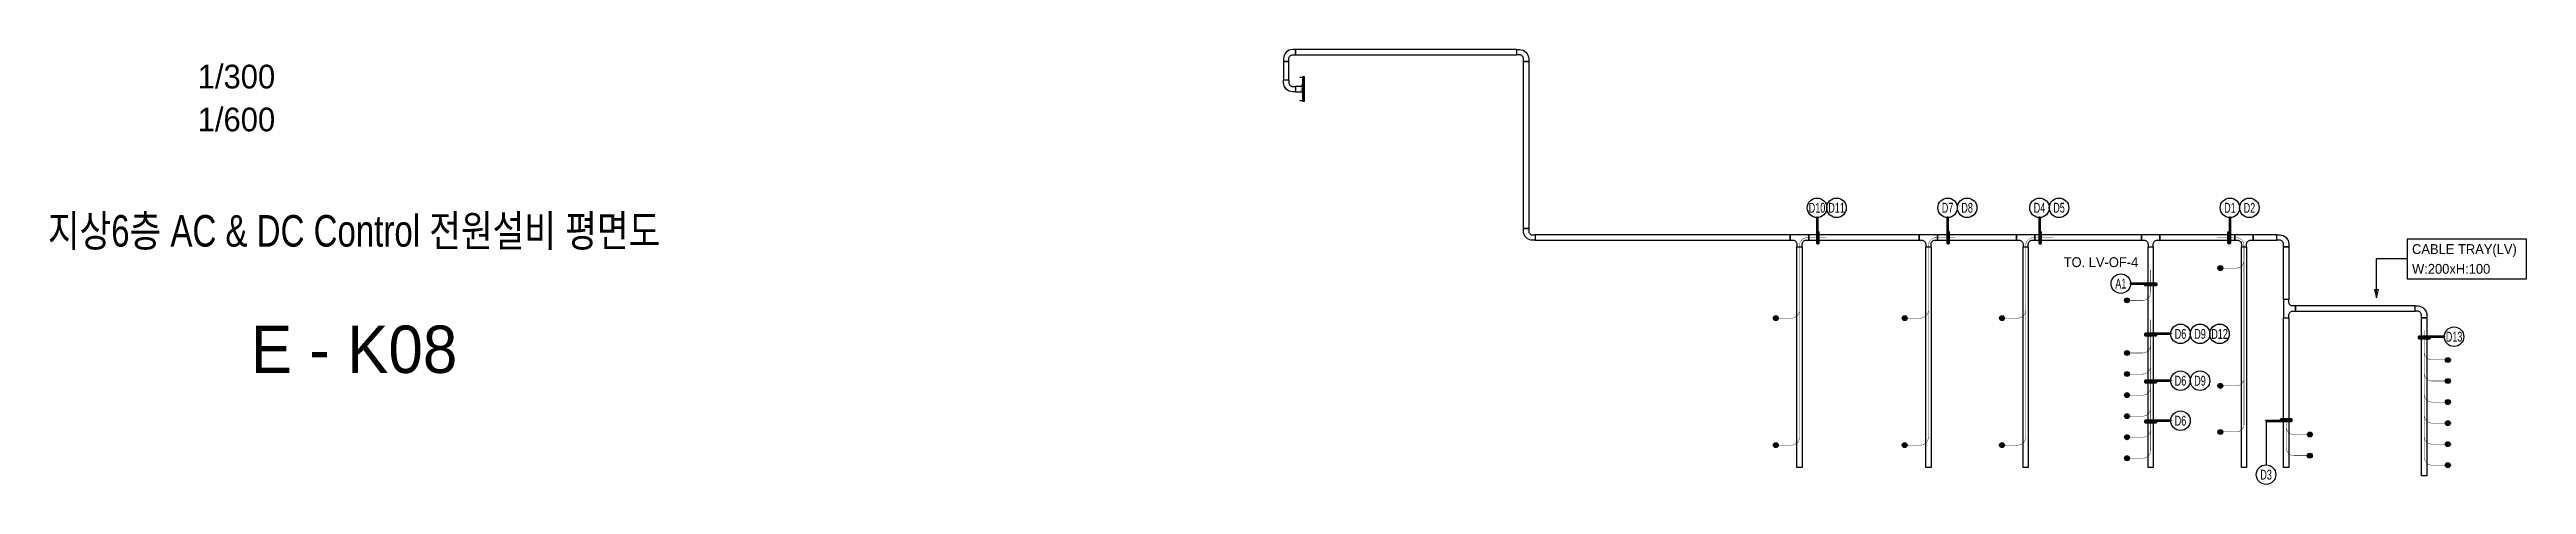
# Model space of a CAD drawing. Header units: millimetres. Extents: x 51585 to 374593, y 4425 to 1197630.
# Drawn here: x 221674 to 315836, y 1098756 to 1115275 of the extents above; entities that cross this region are included whole.
import ezdxf
from ezdxf.enums import TextEntityAlignment as Align

# ---------------------------------------------------------------- set-up
doc = ezdxf.new("R2010")
doc.units = ezdxf.units.MM
doc.header["$LTSCALE"] = 50
for name, color, linetype in [('-----26 Electrical Cable Tray_CONT', 3, 'Continuous'), ('-----29 Indicator', 1, 'Continuous'), ('-----30 Text', 2, 'Continuous'), ('-----41 Drawing Title', 2, 'Continuous'), ('-----42 Drawing Number', 2, 'Continuous'), ('-----43 Drawing Scale', 3, 'Continuous'), ('AC CONTROL CABLE', 4, 'Continuous'), ('DC CONTROL CABLE', 1, 'Continuous')]:
    doc.layers.add(name, color=color, linetype=linetype)
doc.styles.add('ELEC', font='')
doc.styles.add('X-PLAN$0$ELEC', font='malgun.ttf')
doc.styles.add('돋움', font='')
doc.styles.get('ELEC').set_extended_font_data('Dotum')
doc.styles.get('돋움').set_extended_font_data('Dotum')

msp = doc.modelspace()

# ---------------------------------------------------------------- texts
at = {"layer": '-----26 Electrical Cable Tray_CONT', "style": 'ELEC'}
for s, p in [('CABLE TRAY(LV)', (311487, 1107696, 0)), ('W:200xH:100', (311487, 1106946, 0))]:
    msp.add_text(s, height=375, dxfattribs=at).set_placement(p, align=Align.MIDDLE_LEFT)
at = {"layer": '-----30 Text', "linetype": 'Continuous', "style": 'ELEC', "width": 0.7}
for s, p in [('D10', (288866, 1109266, 0)), ('D11', (289609, 1109266, 0)), ('D7', (293829, 1109266, 0)), ('D8', (294572, 1109266, 0)), ('D4', (297323, 1109266, 0)), ('D5', (298066, 1109266, 0)), ('D1', (304562, 1109266, 0)), ('D2', (305304, 1109266, 0)), ('A1', (300415, 1106384, 0)), ('D6', (302684, 1104475, 0)), ('D9', (303426, 1104475, 0)), ('D12', (304169, 1104475, 0)), ('D13', (313084, 1104369, 0)), ('D6', (302684, 1102697, 0)), ('D9', (303426, 1102697, 0)), ('D6', (302684, 1101178, 0)), ('D3', (305937, 1099128))]:
    msp.add_text(s, height=375, dxfattribs=at).set_placement(p, align=Align.MIDDLE)
at = {"layer": '-----30 Text', "style": '돋움'}
msp.add_text('TO. LV-OF-4', height=375, dxfattribs=at).set_placement((299660, 1107200, 0), align=Align.MIDDLE)
at = {"layer": '-----41 Drawing Title', "style": 'ELEC', "width": 0.8}
msp.add_text('지상6층 AC & DC Control 전원설비 평면도', height=1200, dxfattribs=at).set_placement((233250, 1108390), align=Align.MIDDLE_CENTER)
at = {"layer": '-----42 Drawing Number', "style": 'ELEC'}
msp.add_text('E - K08', height=1800, dxfattribs=at).set_placement((233250, 1103890), align=Align.MIDDLE_CENTER)
at = {"layer": '-----43 Drawing Scale', "style": 'ELEC'}
for s, p in [('1/300', (228779, 1114250)), ('1/600', (228779, 1112620))]:
    msp.add_text(s, height=900, dxfattribs=at).set_placement(p, align=Align.MIDDLE_CENTER)
at = {"color": 0, "style": 'X-PLAN$0$ELEC', "width": 0.7}
msp.add_text('LV 트레이 건물용', height=50, rotation=90, dxfattribs=at).set_placement((269268, 1113775), align=Align.MIDDLE_CENTER)

# ---------------------------------------------------------------- hatches: boundary and pattern name
at = {"layer": 'AC CONTROL CABLE', "linetype": 'Continuous'}
h = msp.add_hatch(color=256, dxfattribs=at)
edge = h.paths.add_edge_path()
edge.add_arc((300649, 1105750), 93.6, 180, 540, ccw=False)
at = {"layer": 'DC CONTROL CABLE', "linetype": 'Continuous'}
h = msp.add_hatch(color=256, dxfattribs=at)
edge = h.paths.add_edge_path()
edge.add_arc((304199, 1106975), 93.6, 0, 360)
h = msp.add_hatch(color=256, dxfattribs=at)
edge = h.paths.add_edge_path()
edge.add_arc((287300, 1105075), 93.6, 0, 360)
h = msp.add_hatch(color=256, dxfattribs=at)
edge = h.paths.add_edge_path()
edge.add_arc((292200, 1105075), 93.6, 0, 360)
h = msp.add_hatch(color=256, dxfattribs=at)
edge = h.paths.add_edge_path()
edge.add_arc((295900, 1105075), 93.6, 0, 360)
h = msp.add_hatch(color=256, dxfattribs=at)
edge = h.paths.add_edge_path()
edge.add_arc((300649, 1103750), 93.6, 0, 360)
h = msp.add_hatch(color=256, dxfattribs=at)
edge = h.paths.add_edge_path()
edge.add_arc((312850, 1103485), 93.6, 0, 360)
h = msp.add_hatch(color=256, dxfattribs=at)
edge = h.paths.add_edge_path()
edge.add_arc((300649, 1102950), 93.6, 0, 360)
h = msp.add_hatch(color=256, dxfattribs=at)
edge = h.paths.add_edge_path()
edge.add_arc((312850, 1102685), 93.6, 0, 360)
h = msp.add_hatch(color=256, dxfattribs=at)
edge = h.paths.add_edge_path()
edge.add_arc((300649, 1102150), 93.6, 0, 360)
h = msp.add_hatch(color=256, dxfattribs=at)
edge = h.paths.add_edge_path()
edge.add_arc((304199, 1102500), 93.6, 0, 360)
h = msp.add_hatch(color=256, dxfattribs=at)
edge = h.paths.add_edge_path()
edge.add_arc((312850, 1101885), 93.6, 0, 360)
h = msp.add_hatch(color=256, dxfattribs=at)
edge = h.paths.add_edge_path()
edge.add_arc((300649, 1101350), 93.6, 0, 360)
h = msp.add_hatch(color=256, dxfattribs=at)
edge = h.paths.add_edge_path()
edge.add_arc((304199, 1100750), 93.6, 0, 360)
h = msp.add_hatch(color=256, dxfattribs=at)
edge = h.paths.add_edge_path()
edge.add_arc((312850, 1101085), 93.6, 0, 360)
h = msp.add_hatch(color=256, dxfattribs=at)
edge = h.paths.add_edge_path()
edge.add_arc((287299, 1100250), 93.6, 0, 360)
h = msp.add_hatch(color=256, dxfattribs=at)
edge = h.paths.add_edge_path()
edge.add_arc((292199, 1100250), 93.6, 0, 360)
h = msp.add_hatch(color=256, dxfattribs=at)
edge = h.paths.add_edge_path()
edge.add_arc((295899, 1100250), 93.6, 0, 360)
h = msp.add_hatch(color=256, dxfattribs=at)
edge = h.paths.add_edge_path()
edge.add_arc((300649, 1100550), 93.6, 0, 360)
h = msp.add_hatch(color=256, dxfattribs=at)
edge = h.paths.add_edge_path()
edge.add_arc((300649, 1099750), 93.6, 0, 360)
h = msp.add_hatch(color=256, dxfattribs=at)
edge = h.paths.add_edge_path()
edge.add_arc((307600, 1100650), 93.6, 0, 360)
h = msp.add_hatch(color=256, dxfattribs=at)
edge = h.paths.add_edge_path()
edge.add_arc((307600, 1099850), 93.6, 0, 360)
h = msp.add_hatch(color=256, dxfattribs=at)
edge = h.paths.add_edge_path()
edge.add_arc((312850, 1100285), 93.6, 0, 360)
h = msp.add_hatch(color=256, dxfattribs=at)
edge = h.paths.add_edge_path()
edge.add_arc((312850, 1099485), 93.6, 0, 360)

# ---------------------------------------------------------------- linework, layer by layer
at = {"layer": '-----26 Electrical Cable Tray_CONT', "elevation": 0}
for points in [[(268784, 1114925, -0.414214), (268934, 1115075), (269034, 1115075), (269034, 1115275), (268934, 1115275, 0.414214), (268584, 1114925), (268584, 1114825), (268784, 1114825)], [(277705, 1114925, 0.414214), (277555, 1115075), (277455, 1115075), (277455, 1115275), (277555, 1115275, -0.414214), (277905, 1114925), (277905, 1114825), (277705, 1114825)], [(268784, 1114025, 0.414214), (268934, 1113875), (269034, 1113875), (269034, 1113675), (268934, 1113675, -0.414214), (268584, 1114025), (268584, 1114125), (268784, 1114125)], [(277905, 1108382, 0.414214), (278055, 1108232), (278155, 1108232), (278155, 1108032), (278055, 1108032, -0.414214), (277705, 1108382), (277705, 1108482), (277905, 1108482)], [(288549, 1108032), (288549, 1108232), (287849, 1108232), (287849, 1108032), (287949, 1108032, -0.414214), (288099, 1107882), (288099, 1107782), (288299, 1107782), (288299, 1107882, -0.414214), (288449, 1108032)], [(293449, 1108032), (293449, 1108232), (292749, 1108232), (292749, 1108032), (292849, 1108032, -0.414214), (292999, 1107882), (292999, 1107782), (293199, 1107782), (293199, 1107882, -0.414214), (293349, 1108032)], [(297149, 1108032), (297149, 1108232), (296449, 1108232), (296449, 1108032), (296549, 1108032, -0.414214), (296699, 1107882), (296699, 1107782), (296899, 1107782), (296899, 1107882, -0.414214), (297049, 1108032)], [(301899, 1108032), (301899, 1108232), (301199, 1108232), (301199, 1108032), (301299, 1108032, -0.414214), (301449, 1107882), (301449, 1107782), (301649, 1107782), (301649, 1107882, -0.414214), (301799, 1108032)], [(305449, 1108033), (305449, 1108233), (304749, 1108233), (304749, 1108033), (304849, 1108033, -0.414214), (304999, 1107883), (304999, 1107783), (305199, 1107783), (305199, 1107883, -0.414214), (305349, 1108033)], [(306600, 1107883, 0.414214), (306450, 1108033), (306350, 1108033), (306350, 1108233), (306450, 1108233, -0.414214), (306800, 1107883), (306800, 1107783), (306600, 1107783)], [(306800, 1105785), (306600, 1105785), (306600, 1105085), (306800, 1105085), (306800, 1105185, -0.414214), (306950, 1105335), (307050, 1105335), (307050, 1105535), (306950, 1105535, -0.414214), (306800, 1105685)], [(311850, 1105185, 0.414214), (311700, 1105335), (311600, 1105335), (311600, 1105535), (311700, 1105535, -0.414214), (312050, 1105185), (312050, 1105085), (311850, 1105085)]]:
    msp.add_lwpolyline(points, format="xyb", close=True, dxfattribs=at)
for points in [[(277455, 1115075), (277455, 1115275), (269034, 1115275), (269034, 1115075)], [(268784, 1114825), (268584, 1114825), (268584, 1114125), (268784, 1114125)], [(277705, 1114825), (277905, 1114825), (277905, 1108482), (277705, 1108482)], [(269322, 1113675), (269322, 1113875), (269034, 1113875), (269034, 1113675)], [(287849, 1108032), (287849, 1108232), (278155, 1108232), (278155, 1108032)], [(288299, 1099402), (288099, 1099402), (288099, 1107782), (288299, 1107782)], [(292749, 1108032), (292749, 1108232), (288549, 1108232), (288549, 1108032)], [(293199, 1099402), (292999, 1099402), (292999, 1107782), (293199, 1107782)], [(296449, 1108032), (296449, 1108232), (293449, 1108232), (293449, 1108032)], [(296899, 1099402), (296699, 1099402), (296699, 1107782), (296899, 1107782)], [(301198, 1108032), (301198, 1108232), (297149, 1108232), (297149, 1108032)], [(301649, 1099402), (301449, 1099402), (301449, 1107782), (301649, 1107782)], [(304749, 1108032), (304749, 1108232), (301899, 1108232), (301899, 1108032)], [(305199, 1099403), (304999, 1099403), (304999, 1107783), (305199, 1107783)], [(306350, 1108033), (306350, 1108233), (305449, 1108233), (305449, 1108033)], [(306800, 1105785), (306600, 1105785), (306600, 1107783), (306800, 1107783)], [(311600, 1105335), (311600, 1105535), (307050, 1105535), (307050, 1105335)], [(306800, 1099403), (306600, 1099403), (306600, 1105085), (306800, 1105085)], [(312050, 1099085), (311850, 1099085), (311850, 1105085), (312050, 1105085)]]:
    msp.add_lwpolyline(points, close=True, dxfattribs=at)
at = {"layer": '-----29 Indicator', "color": 1}
for p, q in [((310132, 1105850), (310132, 1107321)), ((310207, 1106150), (310057, 1106150)), ((310057, 1106150), (310132, 1105850)), ((310132, 1105850), (310207, 1106150))]:
    msp.add_line(p, q, dxfattribs=at)
at = {"layer": '-----29 Indicator'}
for p, q in [((311299, 1107321), (310132, 1107321)), ((305937, 1101174), (305937, 1099499))]:
    msp.add_line(p, q, dxfattribs=at)
at = {"layer": '-----29 Indicator', "lineweight": 100, "elevation": 0}
for points in [[(288866, 1108895), (288866, 1108895), (288866, 1107924), (288919, 1107924), (288919, 1108339), (288830, 1108339)], [(293829, 1108895), (293829, 1108895), (293829, 1107924), (293883, 1107924), (293883, 1108339), (293794, 1108339)], [(297323, 1108895), (297323, 1108895), (297323, 1107924), (297376, 1107924), (297376, 1108339), (297287, 1108339)], [(304562, 1108895), (304562, 1108895), (304562, 1107924), (304508, 1107924), (304508, 1108339), (304597, 1108339)], [(300787, 1106384), (300787, 1106384), (301757, 1106384), (301757, 1106331), (301342, 1106331), (301342, 1106420)], [(302312, 1104475), (302312, 1104475), (301342, 1104475), (301342, 1104421), (301757, 1104421), (301757, 1104510)], [(312713, 1104369), (312713, 1104369), (311742, 1104369), (311742, 1104316), (312158, 1104316), (312158, 1104405)], [(302312, 1102697), (302312, 1102697), (301342, 1102697), (301342, 1102643), (301757, 1102643), (301757, 1102732)], [(302312, 1101178), (302312, 1101178), (301342, 1101178), (301342, 1101125), (301757, 1101125), (301757, 1101214)], [(305937, 1101174), (305937, 1101174), (306908, 1101174), (306908, 1101228), (306492, 1101228), (306492, 1101139)]]:
    msp.add_lwpolyline(points, dxfattribs=at)
at = {"layer": '-----29 Indicator', "color": 1, "elevation": 0}
msp.add_lwpolyline([(311299, 1108071), (311299, 1106571), (315836, 1106571), (315836, 1108071)], close=True, dxfattribs=at)
at = {"layer": '-----29 Indicator'}
for centre in [(288866, 1109266, 0), (289609, 1109266, 0), (293829, 1109266, 0), (294572, 1109266, 0), (297323, 1109266, 0), (298066, 1109266, 0), (304562, 1109266, 0), (305304, 1109266, 0), (300415, 1106384, 0), (302684, 1104475, 0), (303426, 1104475, 0), (304169, 1104475, 0), (313084, 1104369, 0), (302684, 1102697, 0), (303426, 1102697, 0), (302684, 1101178, 0), (305937, 1099128)]:
    msp.add_circle(centre, 371, dxfattribs=at)
at = {"color": 0, "elevation": 0}
for points in [[(269222, 1114200), (269222, 1114225), (269322, 1114225), (269322, 1113325), (269222, 1113325), (269222, 1113350)], [(269322, 1114250), (269372, 1114250), (269372, 1113300), (269322, 1113300), (269322, 1114250)]]:
    msp.add_lwpolyline(points, dxfattribs=at)
at = {"layer": 'AC CONTROL CABLE', "linetype": 'Continuous', "elevation": 0}
msp.add_lwpolyline([(301549, 1107369, 0, 202, 0), (301549, 1106919, 0, 0, 0), (301549, 1106325, 0, 0, 0)], format="xyseb", dxfattribs=at)
at = {"layer": 'AC CONTROL CABLE', "linetype": 'Continuous', "const_width": 15, "elevation": 0}
msp.add_lwpolyline([(300649, 1105750), (301249, 1105750, 0.414214), (301549, 1106050), (301549, 1106919)], format="xyb", dxfattribs=at)
at = {"layer": 'AC CONTROL CABLE', "linetype": 'Continuous'}
msp.add_circle((300649, 1105750, 0), 93.8, dxfattribs=at)
at = {"layer": 'DC CONTROL CABLE', "linetype": 'Continuous', "const_width": 15, "elevation": 0}
for points in [[(287299, 1100250), (287899, 1100250, 0.414214), (288199, 1100550), (288199, 1107832, -0.414214), (288499, 1108132), (289232, 1108132)], [(292199, 1100250), (292799, 1100250, 0.414214), (293099, 1100550), (293099, 1107832, -0.414214), (293399, 1108132), (294132, 1108132)], [(295899, 1100250), (296499, 1100250, 0.414214), (296799, 1100550), (296799, 1107832, -0.414214), (297099, 1108132), (297832, 1108132)], [(304199, 1100750), (304799, 1100750, 0.414214), (305099, 1101050), (305099, 1107833, 0.414214), (304799, 1108133), (304067, 1108133)], [(304199, 1106975), (304799, 1106975, 0.414214), (305099, 1107275), (305099, 1107275)], [(287300, 1105075), (287900, 1105075, 0.414214), (288200, 1105375), (288200, 1105375)], [(292200, 1105075), (292800, 1105075, 0.414214), (293100, 1105375), (293100, 1105375)], [(295900, 1105075), (296500, 1105075, 0.414214), (296800, 1105375), (296800, 1105375)], [(300649, 1099750), (301249, 1099750, 0.414214), (301549, 1100050), (301549, 1105018)], [(312850, 1099485), (312250, 1099485, -0.414214), (311950, 1099785), (311950, 1104608)], [(300649, 1103750), (301249, 1103750, 0.414214), (301549, 1104050), (301549, 1104050)], [(312850, 1103485), (312250, 1103485, -0.414214), (311950, 1103785), (311950, 1103785)], [(300649, 1102950), (301249, 1102950, 0.414214), (301549, 1103250), (301549, 1103250)], [(312850, 1102685), (312250, 1102685, -0.414214), (311950, 1102985), (311950, 1102985)], [(300649, 1102150), (301249, 1102150, 0.414214), (301549, 1102450), (301549, 1102450)], [(312850, 1101885), (312250, 1101885, -0.414214), (311950, 1102185), (311950, 1102185)], [(300649, 1101350), (301249, 1101350, 0.414214), (301549, 1101650), (301549, 1101650)], [(300649, 1100550), (301249, 1100550, 0.414214), (301549, 1100850), (301549, 1100850)], [(307600, 1099850), (307000, 1099850, -0.414214), (306700, 1100150), (306700, 1101265)], [(307600, 1100650), (307000, 1100650, -0.414214), (306700, 1100950), (306700, 1100950)], [(312850, 1101085), (312250, 1101085, -0.414214), (311950, 1101385), (311950, 1101385)], [(312850, 1100285), (312250, 1100285, -0.414214), (311950, 1100585), (311950, 1100585)]]:
    msp.add_lwpolyline(points, format="xyb", dxfattribs=at)
at = {"layer": 'DC CONTROL CABLE', "linetype": 'Continuous', "elevation": 0}
for points in [[(289532, 1108132, 0, 135, 0), (289232, 1108132, 0, 0, 0), (289098, 1108132, 0, 0, 0)], [(294432, 1108132, 0, 135, 0), (294132, 1108132, 0, 0, 0), (293998, 1108132, 0, 0, 0)], [(298132, 1108132, 0, 135, 0), (297832, 1108132, 0, 0, 0), (297698, 1108132, 0, 0, 0)], [(303767, 1108133, 0, 135, 0), (304067, 1108133, 0, 0, 0), (304201, 1108133, 0, 0, 0)], [(301549, 1105318, 0, 135, 0), (301549, 1105018, 0, 0, 0), (301549, 1104883, 0, 0, 0)], [(311950, 1104908, 0, 135, 0), (311950, 1104608, 0, 0, 0), (311950, 1104474, 0, 0, 0)], [(306700, 1101565, 0, 135, 0), (306700, 1101265, 0, 0, 0), (306700, 1101131, 0, 0, 0)]]:
    msp.add_lwpolyline(points, format="xyseb", dxfattribs=at)
at = {"layer": 'DC CONTROL CABLE', "linetype": 'Continuous', "const_width": 15}
msp.add_lwpolyline([(304199, 1102500), (304799, 1102500, 0.414214), (305099, 1102800), (305099, 1102800)], format="xyb", dxfattribs=at)
at = {"layer": 'DC CONTROL CABLE', "linetype": 'Continuous'}
for centre in [(304199, 1106975, 0), (287300, 1105075, 0), (292200, 1105075, 0), (295900, 1105075, 0), (300649, 1103750, 0), (312850, 1103485), (300649, 1102950, 0), (312850, 1102685), (300649, 1102150, 0), (304199, 1102500), (312850, 1101885, 0), (300649, 1101350, 0), (304199, 1100750), (312850, 1101085, 0), (287299, 1100250, 0), (292199, 1100250, 0), (295899, 1100250, 0), (300649, 1100550, 0), (300649, 1099750, 0), (307600, 1100650), (307600, 1099850), (312850, 1100285, 0), (312850, 1099485, 0)]:
    msp.add_circle(centre, 93.8, dxfattribs=at)

msp.set_redraw_order([(e.dxf.handle, doc.entitydb.next_handle()) for e in msp.query("TEXT MTEXT ATTDEF DIMENSION ARC_DIMENSION")])  # texts and dimensions are drawn at this point

doc.saveas('drawing.dxf')
